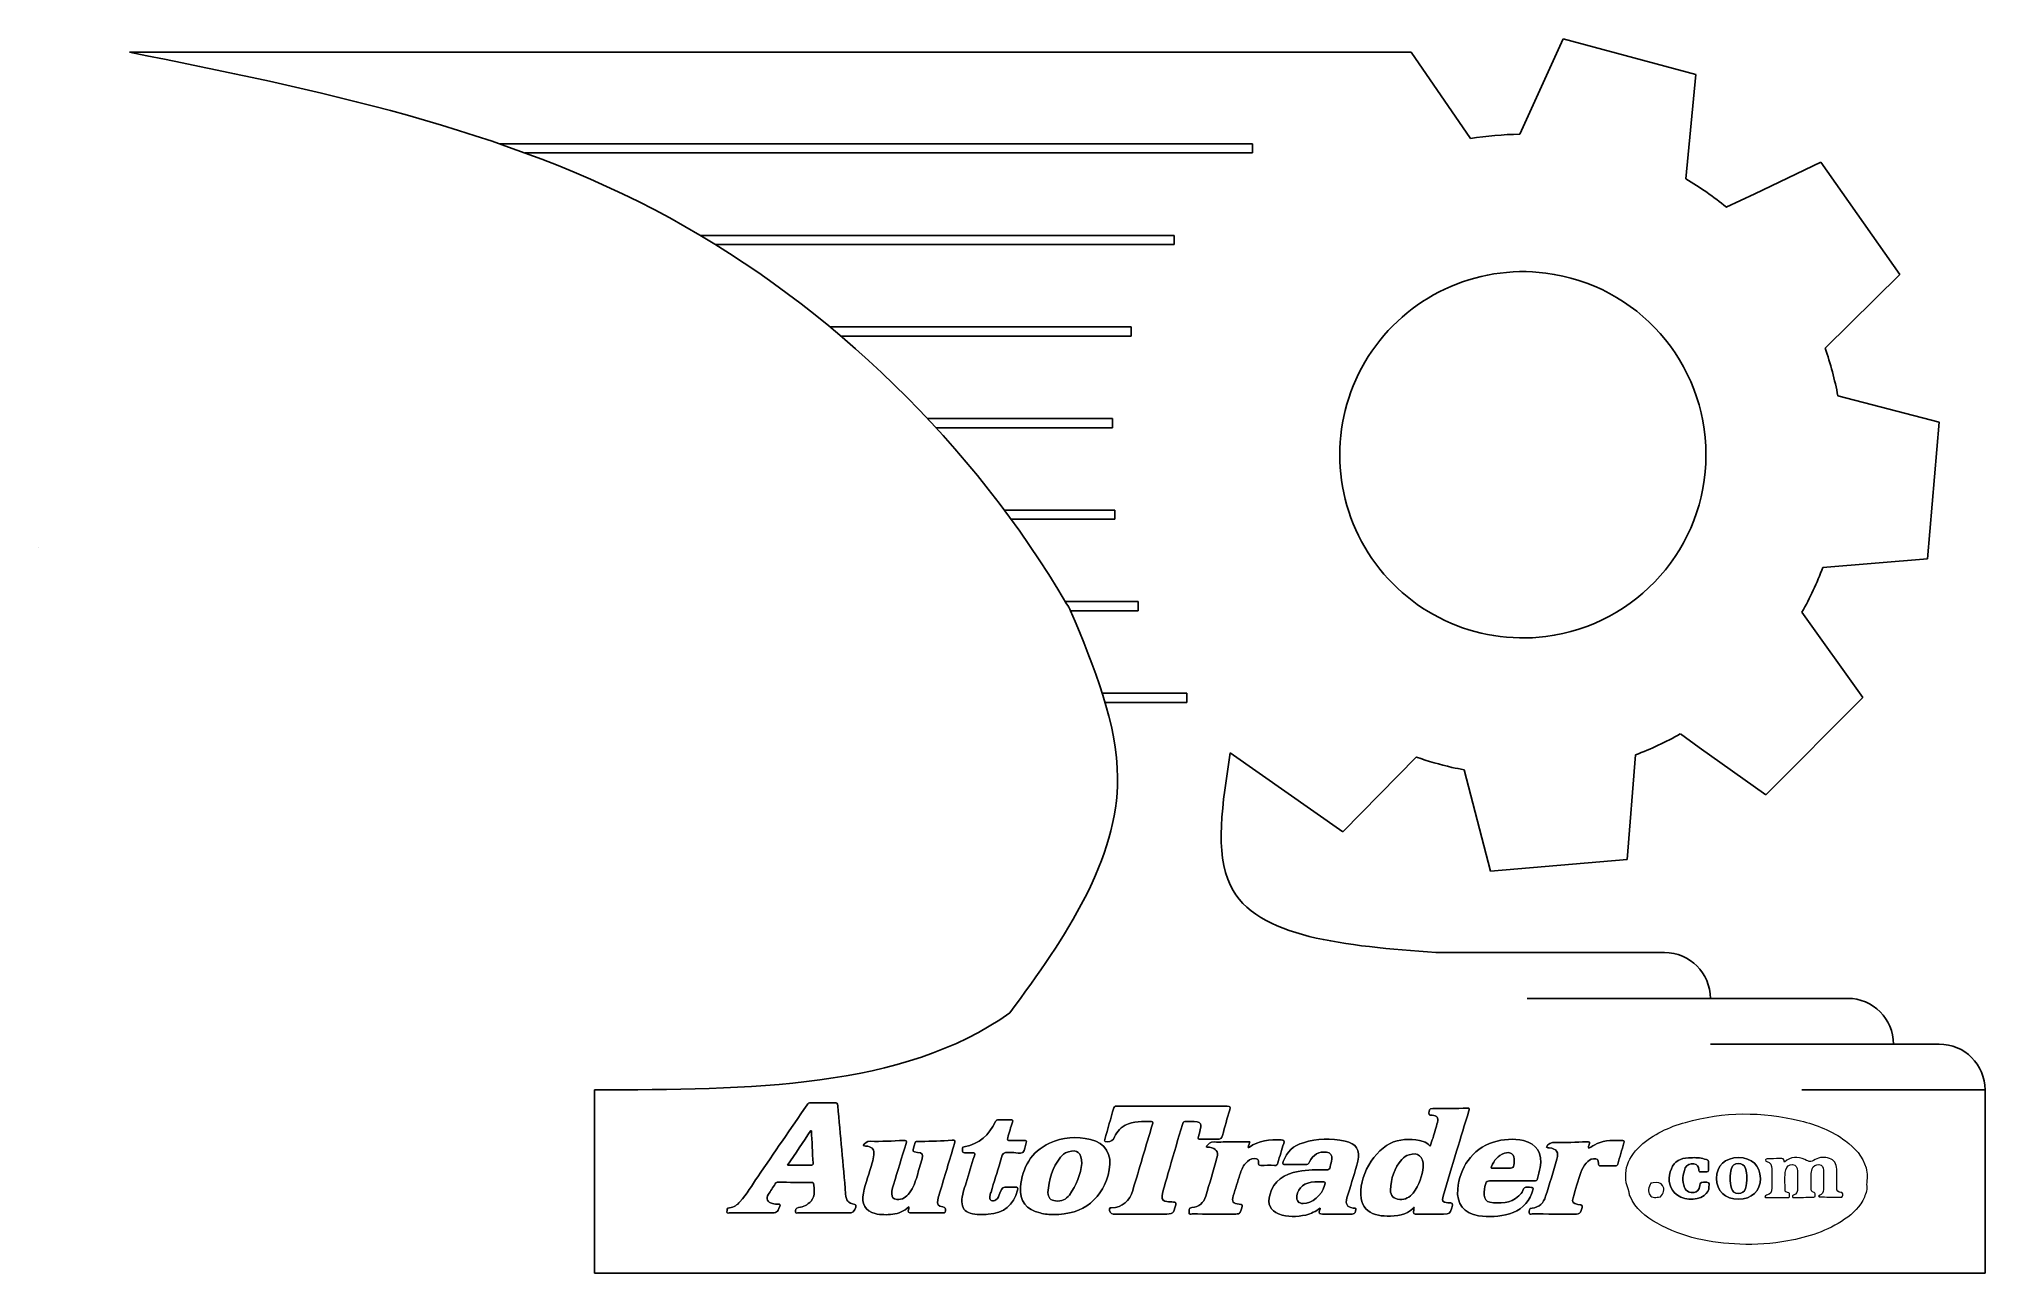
# Model space of a CAD drawing. Header units: inches. Extents: x -4 to 6.6, y 0 to 6.7.
import ezdxf

# ---------------------------------------------------------------- set-up
doc = ezdxf.new("R2010")
doc.units = ezdxf.units.IN
doc.header["$MEASUREMENT"] = 0
for name, color, linetype in [('Etching', 4, 'Continuous'), ('Layer 1', 7, 'Continuous'), ('Metal Shape', 5, 'Continuous'), ('Reference Lines', 7, 'Continuous')]:
    doc.layers.add(name, color=color, linetype=linetype)

msp = doc.modelspace()

# ---------------------------------------------------------------- linework, layer by layer
at = {"layer": 'Etching'}
for p, q in [((2.595, 6.166), (-1.519, 6.166)), ((2.595, 6.166), (2.595, 6.116)), ((2.595, 6.116), (-1.379, 6.116)), ((2.166, 5.666), (-0.422, 5.666)), ((2.166, 5.616), (2.166, 5.666)), ((2.166, 5.616), (-0.339, 5.616)), ((1.932, 5.166), (0.286, 5.166)), ((1.932, 5.116), (0.346, 5.116)), ((1.932, 5.116), (1.932, 5.166)), ((1.83, 4.666), (0.818, 4.666)), ((1.83, 4.616), (0.865, 4.616)), ((1.83, 4.616), (1.83, 4.666)), ((1.842, 4.166), (1.238, 4.166)), ((1.842, 4.116), (1.842, 4.166)), ((1.842, 4.116), (1.275, 4.116)), ((1.969, 3.666), (1.572, 3.666)), ((1.969, 3.616), (1.601, 3.616)), ((1.969, 3.616), (1.969, 3.666)), ((2.236, 3.166), (1.773, 3.166)), ((2.236, 3.116), (1.789, 3.116)), ((2.236, 3.116), (2.236, 3.166)), ((5.095, 1.5), (4.095, 1.5)), ((6.095, 1.25), (5.095, 1.25)), ((6.595, 1), (5.595, 1))]:
    msp.add_line(p, q, dxfattribs=at)
at = {"layer": 'Layer 1', "lineweight": 0}
for points, knots in [([(0.256, 0.329), (0.305, 0.329), (0.354, 0.328), (0.403, 0.329), (0.414, 0.329), (0.434, 0.362), (0.428, 0.371), (0.427, 0.373), (0.424, 0.374), (0.422, 0.374), (0.383, 0.385), (0.376, 0.393), (0.372, 0.432), (0.358, 0.593), (0.343, 0.754), (0.329, 0.914), (0.328, 0.927), (0.324, 0.93), (0.312, 0.93), (0.269, 0.929), (0.225, 0.929), (0.182, 0.93), (0.171, 0.93), (0.166, 0.926), (0.161, 0.918), (0.071, 0.787), (-0.018, 0.657), (-0.108, 0.526), (-0.14, 0.48), (-0.167, 0.431), (-0.205, 0.389), (-0.22, 0.372), (-0.238, 0.359), (-0.262, 0.357), (-0.277, 0.356), (-0.276, 0.343), (-0.276, 0.334), (-0.276, 0.324), (-0.266, 0.329), (-0.26, 0.329), (-0.187, 0.328), (-0.114, 0.329), (-0.041, 0.329), (-0.002, 0.329), (-0.002, 0.329), (0.012, 0.365), (0.016, 0.374), (0.014, 0.376), (0.005, 0.376), (-0.006, 0.375), (-0.017, 0.377), (-0.028, 0.38), (-0.057, 0.387), (-0.065, 0.405), (-0.05, 0.43), (-0.038, 0.449), (-0.025, 0.468), (-0.012, 0.488), (-0.009, 0.494), (-0.004, 0.496), (0.003, 0.496), (0.064, 0.495), (0.125, 0.495), (0.186, 0.495), (0.19, 0.495), (0.196, 0.497), (0.197, 0.491), (0.2, 0.457), (0.209, 0.423), (0.183, 0.393), (0.164, 0.372), (0.142, 0.36), (0.115, 0.358), (0.099, 0.356), (0.099, 0.343), (0.098, 0.335), (0.097, 0.323), (0.109, 0.329), (0.115, 0.329), (0.162, 0.328), (0.209, 0.329), (0.256, 0.329), (0.256, 0.329), (0.256, 0.329), (0.256, 0.329)], [0, 0, 0, 0, 1, 1, 1, 2, 2, 2, 3, 3, 3, 4, 4, 4, 5, 5, 5, 6, 6, 6, 7, 7, 7, 8, 8, 8, 9, 9, 9, 10, 10, 10, 11, 11, 11, 12, 12, 12, 13, 13, 13, 14, 14, 14, 15, 15, 15, 16, 16, 16, 17, 17, 17, 18, 18, 18, 19, 19, 19, 20, 20, 20, 21, 21, 21, 22, 22, 22, 23, 23, 23, 24, 24, 24, 25, 25, 25, 26, 26, 26, 27, 27, 27, 28, 28, 28, 28]), ([(0.256, 0.329), (0.209, 0.329), (0.162, 0.328), (0.115, 0.329), (0.109, 0.329), (0.097, 0.323), (0.098, 0.335), (0.099, 0.343), (0.099, 0.356), (0.115, 0.358), (0.142, 0.36), (0.164, 0.372), (0.183, 0.393), (0.209, 0.423), (0.2, 0.457), (0.197, 0.491), (0.196, 0.497), (0.19, 0.495), (0.186, 0.495), (0.125, 0.495), (0.064, 0.495), (0.003, 0.496), (-0.004, 0.496), (-0.009, 0.494), (-0.012, 0.488), (-0.025, 0.468), (-0.038, 0.449), (-0.05, 0.43), (-0.065, 0.405), (-0.057, 0.387), (-0.028, 0.38), (-0.017, 0.377), (-0.006, 0.375), (0.005, 0.376), (0.014, 0.376), (0.016, 0.374), (0.012, 0.365), (-0.002, 0.329), (-0.002, 0.329), (-0.041, 0.329), (-0.114, 0.329), (-0.187, 0.328), (-0.26, 0.329), (-0.266, 0.329), (-0.276, 0.324), (-0.276, 0.334), (-0.276, 0.343), (-0.277, 0.356), (-0.262, 0.357), (-0.238, 0.359), (-0.22, 0.372), (-0.205, 0.389), (-0.167, 0.431), (-0.14, 0.48), (-0.108, 0.526), (-0.018, 0.657), (0.071, 0.787), (0.161, 0.918), (0.166, 0.926), (0.171, 0.93), (0.182, 0.93), (0.225, 0.929), (0.269, 0.929), (0.312, 0.93), (0.324, 0.93), (0.328, 0.927), (0.329, 0.914), (0.343, 0.754), (0.358, 0.593), (0.372, 0.432), (0.376, 0.393), (0.383, 0.385), (0.422, 0.374), (0.424, 0.374), (0.427, 0.373), (0.428, 0.371), (0.434, 0.362), (0.414, 0.329), (0.403, 0.329), (0.354, 0.328), (0.305, 0.329), (0.256, 0.329), (0.256, 0.329), (0.256, 0.329), (0.256, 0.329)], [0, 0, 0, 0, 1, 1, 1, 2, 2, 2, 3, 3, 3, 4, 4, 4, 5, 5, 5, 6, 6, 6, 7, 7, 7, 8, 8, 8, 9, 9, 9, 10, 10, 10, 11, 11, 11, 12, 12, 12, 13, 13, 13, 14, 14, 14, 15, 15, 15, 16, 16, 16, 17, 17, 17, 18, 18, 18, 19, 19, 19, 20, 20, 20, 21, 21, 21, 22, 22, 22, 23, 23, 23, 24, 24, 24, 25, 25, 25, 26, 26, 26, 27, 27, 27, 28, 28, 28, 28]), ([(1.99, 0.322), (2.029, 0.322), (2.069, 0.322), (2.109, 0.322), (2.162, 0.322), (2.162, 0.323), (2.175, 0.373), (2.178, 0.386), (2.174, 0.388), (2.163, 0.388), (2.15, 0.388), (2.138, 0.389), (2.126, 0.39), (2.109, 0.393), (2.099, 0.401), (2.101, 0.419), (2.102, 0.427), (2.102, 0.434), (2.104, 0.441), (2.116, 0.486), (2.129, 0.53), (2.142, 0.574), (2.165, 0.654), (2.188, 0.733), (2.212, 0.812), (2.213, 0.819), (2.214, 0.828), (2.225, 0.828), (2.247, 0.827), (2.27, 0.83), (2.292, 0.825), (2.308, 0.822), (2.316, 0.813), (2.312, 0.796), (2.308, 0.779), (2.304, 0.762), (2.299, 0.746), (2.295, 0.734), (2.297, 0.731), (2.31, 0.731), (2.34, 0.732), (2.371, 0.732), (2.401, 0.731), (2.419, 0.73), (2.426, 0.735), (2.431, 0.752), (2.443, 0.799), (2.456, 0.846), (2.47, 0.892), (2.474, 0.907), (2.473, 0.911), (2.456, 0.911), (2.342, 0.91), (2.228, 0.911), (2.114, 0.911), (2.028, 0.911), (1.942, 0.911), (1.856, 0.911), (1.849, 0.911), (1.84, 0.914), (1.836, 0.902), (1.82, 0.845), (1.804, 0.787), (1.788, 0.73), (1.787, 0.726), (1.784, 0.722), (1.79, 0.718), (1.802, 0.712), (1.828, 0.72), (1.835, 0.732), (1.849, 0.763), (1.867, 0.79), (1.899, 0.807), (1.945, 0.831), (1.993, 0.828), (2.042, 0.827), (2.054, 0.827), (2.05, 0.819), (2.048, 0.813), (2.012, 0.692), (1.976, 0.572), (1.94, 0.451), (1.923, 0.394), (1.886, 0.358), (1.823, 0.356), (1.819, 0.356), (1.815, 0.357), (1.813, 0.351), (1.809, 0.338), (1.82, 0.323), (1.834, 0.322), (1.886, 0.322), (1.938, 0.322), (1.99, 0.322), (1.99, 0.322), (1.99, 0.322), (1.99, 0.322)], [0, 0, 0, 0, 1, 1, 1, 2, 2, 2, 3, 3, 3, 4, 4, 4, 5, 5, 5, 6, 6, 6, 7, 7, 7, 8, 8, 8, 9, 9, 9, 10, 10, 10, 11, 11, 11, 12, 12, 12, 13, 13, 13, 14, 14, 14, 15, 15, 15, 16, 16, 16, 17, 17, 17, 18, 18, 18, 19, 19, 19, 20, 20, 20, 21, 21, 21, 22, 22, 22, 23, 23, 23, 24, 24, 24, 25, 25, 25, 26, 26, 26, 27, 27, 27, 28, 28, 28, 29, 29, 29, 30, 30, 30, 31, 31, 31, 32, 32, 32, 32]), ([(1.99, 0.322), (1.938, 0.322), (1.886, 0.322), (1.834, 0.322), (1.82, 0.323), (1.809, 0.338), (1.813, 0.351), (1.815, 0.357), (1.819, 0.356), (1.823, 0.356), (1.886, 0.358), (1.923, 0.394), (1.94, 0.451), (1.976, 0.572), (2.012, 0.692), (2.048, 0.813), (2.05, 0.819), (2.054, 0.827), (2.042, 0.827), (1.993, 0.828), (1.945, 0.831), (1.899, 0.807), (1.867, 0.79), (1.849, 0.763), (1.835, 0.732), (1.828, 0.72), (1.802, 0.712), (1.79, 0.718), (1.784, 0.722), (1.787, 0.726), (1.788, 0.73), (1.804, 0.787), (1.82, 0.845), (1.836, 0.902), (1.84, 0.914), (1.849, 0.911), (1.856, 0.911), (1.942, 0.911), (2.028, 0.911), (2.114, 0.911), (2.228, 0.911), (2.342, 0.91), (2.456, 0.911), (2.473, 0.911), (2.474, 0.907), (2.47, 0.892), (2.456, 0.846), (2.443, 0.799), (2.431, 0.752), (2.426, 0.735), (2.419, 0.73), (2.401, 0.731), (2.371, 0.732), (2.34, 0.732), (2.31, 0.731), (2.297, 0.731), (2.295, 0.734), (2.299, 0.746), (2.304, 0.762), (2.308, 0.779), (2.312, 0.796), (2.316, 0.813), (2.308, 0.822), (2.292, 0.825), (2.27, 0.83), (2.247, 0.827), (2.225, 0.828), (2.214, 0.828), (2.213, 0.819), (2.212, 0.812), (2.188, 0.733), (2.165, 0.654), (2.142, 0.574), (2.129, 0.53), (2.116, 0.486), (2.104, 0.441), (2.102, 0.434), (2.102, 0.427), (2.101, 0.419), (2.099, 0.401), (2.109, 0.393), (2.126, 0.39), (2.138, 0.389), (2.15, 0.388), (2.163, 0.388), (2.174, 0.388), (2.178, 0.386), (2.175, 0.373), (2.162, 0.323), (2.162, 0.322), (2.109, 0.322), (2.069, 0.322), (2.029, 0.322), (1.99, 0.322), (1.99, 0.322), (1.99, 0.322), (1.99, 0.322)], [0, 0, 0, 0, 1, 1, 1, 2, 2, 2, 3, 3, 3, 4, 4, 4, 5, 5, 5, 6, 6, 6, 7, 7, 7, 8, 8, 8, 9, 9, 9, 10, 10, 10, 11, 11, 11, 12, 12, 12, 13, 13, 13, 14, 14, 14, 15, 15, 15, 16, 16, 16, 17, 17, 17, 18, 18, 18, 19, 19, 19, 20, 20, 20, 21, 21, 21, 22, 22, 22, 23, 23, 23, 24, 24, 24, 25, 25, 25, 26, 26, 26, 27, 27, 27, 28, 28, 28, 29, 29, 29, 30, 30, 30, 31, 31, 31, 32, 32, 32, 32]), ([(3.473, 0.355), (3.474, 0.354), (3.475, 0.353), (3.476, 0.352), (3.476, 0.35), (3.476, 0.347), (3.476, 0.345), (3.472, 0.322), (3.472, 0.322), (3.495, 0.322), (3.543, 0.322), (3.59, 0.322), (3.638, 0.322), (3.672, 0.322), (3.672, 0.322), (3.682, 0.356), (3.69, 0.383), (3.69, 0.383), (3.661, 0.384), (3.631, 0.386), (3.626, 0.391), (3.635, 0.42), (3.659, 0.502), (3.684, 0.584), (3.709, 0.666), (3.731, 0.74), (3.754, 0.813), (3.776, 0.886), (3.778, 0.894), (3.783, 0.902), (3.768, 0.901), (3.705, 0.897), (3.642, 0.898), (3.579, 0.899), (3.557, 0.9), (3.56, 0.885), (3.558, 0.874), (3.555, 0.858), (3.569, 0.864), (3.575, 0.863), (3.603, 0.859), (3.611, 0.85), (3.604, 0.823), (3.597, 0.795), (3.588, 0.767), (3.58, 0.739), (3.575, 0.724), (3.57, 0.709), (3.565, 0.692), (3.553, 0.706), (3.541, 0.716), (3.527, 0.719), (3.472, 0.733), (3.418, 0.735), (3.365, 0.716), (3.258, 0.676), (3.169, 0.52), (3.188, 0.407), (3.196, 0.361), (3.222, 0.333), (3.266, 0.319), (3.287, 0.313), (3.308, 0.312), (3.329, 0.311), (3.382, 0.311), (3.433, 0.313), (3.473, 0.355), (3.473, 0.355), (3.473, 0.355), (3.473, 0.355)], [0, 0, 0, 0, 1, 1, 1, 2, 2, 2, 3, 3, 3, 4, 4, 4, 5, 5, 5, 6, 6, 6, 7, 7, 7, 8, 8, 8, 9, 9, 9, 10, 10, 10, 11, 11, 11, 12, 12, 12, 13, 13, 13, 14, 14, 14, 15, 15, 15, 16, 16, 16, 17, 17, 17, 18, 18, 18, 19, 19, 19, 20, 20, 20, 21, 21, 21, 22, 22, 22, 23, 23, 23, 23]), ([(3.473, 0.355), (3.433, 0.313), (3.382, 0.311), (3.329, 0.311), (3.308, 0.312), (3.287, 0.313), (3.266, 0.319), (3.222, 0.333), (3.196, 0.361), (3.188, 0.407), (3.169, 0.52), (3.258, 0.676), (3.365, 0.716), (3.418, 0.735), (3.472, 0.733), (3.527, 0.719), (3.541, 0.716), (3.553, 0.706), (3.565, 0.692), (3.57, 0.709), (3.575, 0.724), (3.58, 0.739), (3.588, 0.767), (3.597, 0.795), (3.604, 0.823), (3.611, 0.85), (3.603, 0.859), (3.575, 0.863), (3.569, 0.864), (3.555, 0.858), (3.558, 0.874), (3.56, 0.885), (3.557, 0.9), (3.579, 0.899), (3.642, 0.898), (3.705, 0.897), (3.768, 0.901), (3.783, 0.902), (3.778, 0.894), (3.776, 0.886), (3.754, 0.813), (3.731, 0.74), (3.709, 0.666), (3.684, 0.584), (3.659, 0.502), (3.635, 0.42), (3.626, 0.391), (3.631, 0.386), (3.661, 0.384), (3.69, 0.383), (3.69, 0.383), (3.682, 0.356), (3.672, 0.322), (3.672, 0.322), (3.638, 0.322), (3.59, 0.322), (3.543, 0.322), (3.495, 0.322), (3.472, 0.322), (3.472, 0.322), (3.476, 0.345), (3.476, 0.347), (3.476, 0.35), (3.476, 0.352), (3.478, 0.354), (3.479, 0.357), (3.477, 0.358), (3.474, 0.36), (3.474, 0.356), (3.473, 0.355), (3.473, 0.355), (3.473, 0.355), (3.473, 0.355)], [0, 0, 0, 0, 1, 1, 1, 2, 2, 2, 3, 3, 3, 4, 4, 4, 5, 5, 5, 6, 6, 6, 7, 7, 7, 8, 8, 8, 9, 9, 9, 10, 10, 10, 11, 11, 11, 12, 12, 12, 13, 13, 13, 14, 14, 14, 15, 15, 15, 16, 16, 16, 17, 17, 17, 18, 18, 18, 19, 19, 19, 20, 20, 20, 21, 21, 21, 22, 22, 22, 23, 23, 23, 24, 24, 24, 24]), ([(5.947, 0.483), (5.953, 0.514), (5.953, 0.544), (5.945, 0.574), (5.927, 0.638), (5.885, 0.684), (5.833, 0.722), (5.759, 0.776), (5.675, 0.81), (5.587, 0.831), (5.377, 0.883), (5.168, 0.882), (4.959, 0.823), (4.869, 0.798), (4.784, 0.759), (4.713, 0.695), (4.633, 0.621), (4.612, 0.535), (4.652, 0.442), (4.651, 0.434), (4.653, 0.428), (4.656, 0.42), (4.686, 0.352), (4.741, 0.307), (4.804, 0.272), (4.943, 0.192), (5.097, 0.165), (5.256, 0.157), (5.344, 0.153), (5.431, 0.16), (5.518, 0.176), (5.629, 0.196), (5.735, 0.229), (5.828, 0.294), (5.874, 0.325), (5.914, 0.363), (5.936, 0.415), (5.945, 0.437), (5.955, 0.459), (5.947, 0.483), (5.947, 0.483), (5.947, 0.483), (5.947, 0.483)], [0, 0, 0, 0, 1, 1, 1, 2, 2, 2, 3, 3, 3, 4, 4, 4, 5, 5, 5, 6, 6, 6, 7, 7, 7, 8, 8, 8, 9, 9, 9, 10, 10, 10, 11, 11, 11, 12, 12, 12, 13, 13, 13, 14, 14, 14, 14]), ([(0.185, 0.777), (0.184, 0.777), (0.183, 0.778), (0.181, 0.778), (0.14, 0.716), (0.098, 0.654), (0.055, 0.589), (0.1, 0.589), (0.141, 0.589), (0.182, 0.589), (0.191, 0.589), (0.195, 0.591), (0.194, 0.6), (0.191, 0.659), (0.188, 0.718), (0.185, 0.777), (0.185, 0.777), (0.185, 0.777), (0.185, 0.777)], [0, 0, 0, 0, 1, 1, 1, 2, 2, 2, 3, 3, 3, 4, 4, 4, 5, 5, 5, 6, 6, 6, 6]), ([(0.185, 0.777), (0.188, 0.718), (0.191, 0.659), (0.194, 0.6), (0.195, 0.591), (0.191, 0.589), (0.182, 0.589), (0.141, 0.589), (0.1, 0.589), (0.055, 0.589), (0.098, 0.654), (0.14, 0.716), (0.181, 0.778), (0.183, 0.778), (0.184, 0.777), (0.185, 0.777), (0.185, 0.777), (0.185, 0.777), (0.185, 0.777)], [0, 0, 0, 0, 1, 1, 1, 2, 2, 2, 3, 3, 3, 4, 4, 4, 5, 5, 5, 6, 6, 6, 6]), ([(1.29, 0.658), (1.304, 0.658), (1.326, 0.651), (1.339, 0.659), (1.353, 0.668), (1.352, 0.693), (1.358, 0.711), (1.358, 0.711), (1.358, 0.712), (1.358, 0.712), (1.363, 0.722), (1.358, 0.724), (1.349, 0.724), (1.322, 0.723), (1.296, 0.724), (1.269, 0.723), (1.257, 0.723), (1.254, 0.726), (1.257, 0.738), (1.266, 0.767), (1.274, 0.796), (1.283, 0.824), (1.287, 0.835), (1.283, 0.837), (1.273, 0.837), (1.251, 0.837), (1.228, 0.837), (1.206, 0.837), (1.198, 0.837), (1.194, 0.834), (1.191, 0.827), (1.154, 0.755), (1.103, 0.703), (1.02, 0.69), (1.006, 0.688), (1.012, 0.677), (1.011, 0.669), (1.01, 0.662), (1.013, 0.656), (1.022, 0.657), (1.036, 0.657), (1.05, 0.656), (1.064, 0.657), (1.077, 0.658), (1.079, 0.653), (1.075, 0.641), (1.06, 0.591), (1.045, 0.542), (1.03, 0.492), (1.02, 0.458), (1.006, 0.425), (1.007, 0.389), (1.007, 0.356), (1.022, 0.337), (1.053, 0.327), (1.085, 0.317), (1.119, 0.318), (1.151, 0.321), (1.237, 0.327), (1.289, 0.371), (1.31, 0.452), (1.314, 0.465), (1.312, 0.47), (1.297, 0.469), (1.285, 0.468), (1.274, 0.469), (1.262, 0.469), (1.227, 0.469), (1.227, 0.469), (1.215, 0.437), (1.21, 0.423), (1.205, 0.409), (1.193, 0.4), (1.185, 0.394), (1.176, 0.392), (1.167, 0.397), (1.158, 0.402), (1.159, 0.411), (1.16, 0.419), (1.161, 0.427), (1.163, 0.435), (1.166, 0.442), (1.182, 0.497), (1.199, 0.551), (1.216, 0.605), (1.221, 0.621), (1.222, 0.643), (1.234, 0.653), (1.246, 0.664), (1.268, 0.655), (1.29, 0.658), (1.29, 0.658), (1.29, 0.658), (1.29, 0.658)], [0, 0, 0, 0, 1, 1, 1, 2, 2, 2, 3, 3, 3, 4, 4, 4, 5, 5, 5, 6, 6, 6, 7, 7, 7, 8, 8, 8, 9, 9, 9, 10, 10, 10, 11, 11, 11, 12, 12, 12, 13, 13, 13, 14, 14, 14, 15, 15, 15, 16, 16, 16, 17, 17, 17, 18, 18, 18, 19, 19, 19, 20, 20, 20, 21, 21, 21, 22, 22, 22, 23, 23, 23, 24, 24, 24, 25, 25, 25, 26, 26, 26, 27, 27, 27, 28, 28, 28, 29, 29, 29, 30, 30, 30, 31, 31, 31, 31]), ([(1.29, 0.658), (1.268, 0.655), (1.246, 0.664), (1.234, 0.653), (1.222, 0.643), (1.221, 0.621), (1.216, 0.605), (1.199, 0.551), (1.182, 0.497), (1.166, 0.442), (1.163, 0.435), (1.161, 0.427), (1.16, 0.419), (1.159, 0.411), (1.158, 0.402), (1.167, 0.397), (1.176, 0.392), (1.185, 0.394), (1.193, 0.4), (1.205, 0.409), (1.21, 0.423), (1.215, 0.437), (1.227, 0.469), (1.227, 0.469), (1.262, 0.469), (1.274, 0.469), (1.285, 0.468), (1.297, 0.469), (1.312, 0.47), (1.314, 0.465), (1.31, 0.452), (1.289, 0.371), (1.237, 0.327), (1.151, 0.321), (1.119, 0.318), (1.085, 0.317), (1.053, 0.327), (1.022, 0.337), (1.007, 0.356), (1.007, 0.389), (1.006, 0.425), (1.02, 0.458), (1.03, 0.492), (1.045, 0.542), (1.06, 0.591), (1.075, 0.641), (1.079, 0.653), (1.077, 0.658), (1.064, 0.657), (1.05, 0.656), (1.036, 0.657), (1.022, 0.657), (1.013, 0.656), (1.01, 0.662), (1.011, 0.669), (1.012, 0.677), (1.006, 0.688), (1.02, 0.69), (1.103, 0.703), (1.154, 0.755), (1.191, 0.827), (1.194, 0.834), (1.198, 0.837), (1.206, 0.837), (1.228, 0.837), (1.251, 0.837), (1.273, 0.837), (1.283, 0.837), (1.287, 0.835), (1.283, 0.824), (1.274, 0.796), (1.266, 0.767), (1.257, 0.738), (1.254, 0.726), (1.257, 0.723), (1.269, 0.723), (1.296, 0.724), (1.322, 0.723), (1.349, 0.724), (1.358, 0.724), (1.363, 0.722), (1.358, 0.712), (1.358, 0.712), (1.358, 0.711), (1.358, 0.711), (1.352, 0.693), (1.353, 0.668), (1.339, 0.659), (1.326, 0.651), (1.304, 0.658), (1.29, 0.658), (1.29, 0.658), (1.29, 0.658), (1.29, 0.658)], [0, 0, 0, 0, 1, 1, 1, 2, 2, 2, 3, 3, 3, 4, 4, 4, 5, 5, 5, 6, 6, 6, 7, 7, 7, 8, 8, 8, 9, 9, 9, 10, 10, 10, 11, 11, 11, 12, 12, 12, 13, 13, 13, 14, 14, 14, 15, 15, 15, 16, 16, 16, 17, 17, 17, 18, 18, 18, 19, 19, 19, 20, 20, 20, 21, 21, 21, 22, 22, 22, 23, 23, 23, 24, 24, 24, 25, 25, 25, 26, 26, 26, 27, 27, 27, 28, 28, 28, 29, 29, 29, 30, 30, 30, 31, 31, 31, 31]), ([(1.507, 0.319), (1.672, 0.319), (1.781, 0.407), (1.812, 0.563), (1.829, 0.648), (1.791, 0.711), (1.709, 0.73), (1.633, 0.747), (1.558, 0.742), (1.486, 0.709), (1.384, 0.663), (1.338, 0.576), (1.327, 0.469), (1.32, 0.394), (1.36, 0.345), (1.434, 0.328), (1.46, 0.321), (1.486, 0.319), (1.507, 0.319), (1.507, 0.319), (1.507, 0.319), (1.507, 0.319)], [0, 0, 0, 0, 1, 1, 1, 2, 2, 2, 3, 3, 3, 4, 4, 4, 5, 5, 5, 6, 6, 6, 7, 7, 7, 7]), ([(1.507, 0.319), (1.486, 0.319), (1.46, 0.321), (1.434, 0.328), (1.36, 0.345), (1.32, 0.394), (1.327, 0.469), (1.338, 0.576), (1.384, 0.663), (1.486, 0.709), (1.558, 0.742), (1.633, 0.747), (1.709, 0.73), (1.791, 0.711), (1.829, 0.648), (1.812, 0.563), (1.781, 0.407), (1.672, 0.319), (1.507, 0.319), (1.507, 0.319), (1.507, 0.319), (1.507, 0.319)], [0, 0, 0, 0, 1, 1, 1, 2, 2, 2, 3, 3, 3, 4, 4, 4, 5, 5, 5, 6, 6, 6, 7, 7, 7, 7]), ([(0.717, 0.361), (0.717, 0.355), (0.718, 0.353), (0.717, 0.351), (0.709, 0.332), (0.716, 0.328), (0.735, 0.328), (0.79, 0.329), (0.845, 0.329), (0.899, 0.329), (0.908, 0.329), (0.918, 0.326), (0.918, 0.34), (0.918, 0.352), (0.918, 0.359), (0.902, 0.361), (0.878, 0.363), (0.87, 0.376), (0.875, 0.4), (0.878, 0.412), (0.881, 0.424), (0.885, 0.436), (0.912, 0.526), (0.939, 0.617), (0.967, 0.707), (0.972, 0.723), (0.969, 0.726), (0.953, 0.725), (0.897, 0.722), (0.84, 0.719), (0.783, 0.719), (0.745, 0.719), (0.755, 0.722), (0.745, 0.69), (0.736, 0.662), (0.737, 0.662), (0.765, 0.659), (0.791, 0.657), (0.797, 0.649), (0.79, 0.624), (0.781, 0.592), (0.771, 0.561), (0.762, 0.529), (0.752, 0.497), (0.742, 0.465), (0.721, 0.438), (0.703, 0.415), (0.682, 0.399), (0.651, 0.402), (0.632, 0.404), (0.624, 0.413), (0.624, 0.432), (0.624, 0.45), (0.628, 0.466), (0.633, 0.482), (0.656, 0.557), (0.679, 0.632), (0.702, 0.707), (0.708, 0.723), (0.703, 0.725), (0.688, 0.724), (0.628, 0.722), (0.567, 0.717), (0.507, 0.72), (0.487, 0.721), (0.478, 0.71), (0.468, 0.696), (0.477, 0.694), (0.485, 0.693), (0.493, 0.692), (0.521, 0.686), (0.529, 0.674), (0.526, 0.646), (0.525, 0.631), (0.521, 0.617), (0.517, 0.602), (0.501, 0.547), (0.481, 0.493), (0.469, 0.437), (0.456, 0.379), (0.48, 0.338), (0.533, 0.325), (0.565, 0.317), (0.597, 0.318), (0.629, 0.321), (0.662, 0.325), (0.69, 0.339), (0.717, 0.361), (0.717, 0.361), (0.717, 0.361), (0.717, 0.361)], [0, 0, 0, 0, 1, 1, 1, 2, 2, 2, 3, 3, 3, 4, 4, 4, 5, 5, 5, 6, 6, 6, 7, 7, 7, 8, 8, 8, 9, 9, 9, 10, 10, 10, 11, 11, 11, 12, 12, 12, 13, 13, 13, 14, 14, 14, 15, 15, 15, 16, 16, 16, 17, 17, 17, 18, 18, 18, 19, 19, 19, 20, 20, 20, 21, 21, 21, 22, 22, 22, 23, 23, 23, 24, 24, 24, 25, 25, 25, 26, 26, 26, 27, 27, 27, 28, 28, 28, 29, 29, 29, 30, 30, 30, 30]), ([(0.717, 0.361), (0.69, 0.339), (0.662, 0.325), (0.629, 0.321), (0.597, 0.318), (0.565, 0.317), (0.533, 0.325), (0.48, 0.338), (0.456, 0.379), (0.469, 0.437), (0.481, 0.493), (0.501, 0.547), (0.517, 0.602), (0.521, 0.617), (0.525, 0.631), (0.526, 0.646), (0.529, 0.674), (0.521, 0.686), (0.493, 0.692), (0.485, 0.693), (0.477, 0.694), (0.468, 0.696), (0.478, 0.71), (0.487, 0.721), (0.507, 0.72), (0.567, 0.717), (0.628, 0.722), (0.688, 0.724), (0.703, 0.725), (0.708, 0.723), (0.702, 0.707), (0.679, 0.632), (0.656, 0.557), (0.633, 0.482), (0.628, 0.466), (0.624, 0.45), (0.624, 0.432), (0.624, 0.413), (0.632, 0.404), (0.651, 0.402), (0.682, 0.399), (0.703, 0.415), (0.721, 0.438), (0.742, 0.465), (0.752, 0.497), (0.762, 0.529), (0.771, 0.561), (0.781, 0.592), (0.79, 0.624), (0.797, 0.649), (0.791, 0.657), (0.765, 0.659), (0.737, 0.662), (0.736, 0.662), (0.745, 0.69), (0.755, 0.722), (0.745, 0.719), (0.783, 0.719), (0.84, 0.719), (0.897, 0.722), (0.953, 0.725), (0.969, 0.726), (0.972, 0.723), (0.967, 0.707), (0.939, 0.617), (0.912, 0.526), (0.885, 0.436), (0.881, 0.424), (0.878, 0.412), (0.875, 0.4), (0.87, 0.376), (0.878, 0.363), (0.902, 0.361), (0.918, 0.359), (0.918, 0.352), (0.918, 0.34), (0.918, 0.326), (0.908, 0.329), (0.899, 0.329), (0.845, 0.329), (0.79, 0.329), (0.735, 0.328), (0.716, 0.328), (0.709, 0.332), (0.717, 0.351), (0.718, 0.353), (0.717, 0.355), (0.717, 0.361), (0.717, 0.361), (0.717, 0.361), (0.717, 0.361)], [0, 0, 0, 0, 1, 1, 1, 2, 2, 2, 3, 3, 3, 4, 4, 4, 5, 5, 5, 6, 6, 6, 7, 7, 7, 8, 8, 8, 9, 9, 9, 10, 10, 10, 11, 11, 11, 12, 12, 12, 13, 13, 13, 14, 14, 14, 15, 15, 15, 16, 16, 16, 17, 17, 17, 18, 18, 18, 19, 19, 19, 20, 20, 20, 21, 21, 21, 22, 22, 22, 23, 23, 23, 24, 24, 24, 25, 25, 25, 26, 26, 26, 27, 27, 27, 28, 28, 28, 29, 29, 29, 30, 30, 30, 30]), ([(1.662, 0.598), (1.662, 0.658), (1.635, 0.678), (1.589, 0.662), (1.582, 0.66), (1.575, 0.657), (1.568, 0.653), (1.56, 0.647), (1.552, 0.641), (1.546, 0.633), (1.502, 0.576), (1.481, 0.51), (1.477, 0.439), (1.476, 0.412), (1.492, 0.397), (1.519, 0.394), (1.551, 0.39), (1.576, 0.402), (1.594, 0.426), (1.634, 0.48), (1.655, 0.542), (1.662, 0.598), (1.662, 0.598), (1.662, 0.598), (1.662, 0.598)], [0, 0, 0, 0, 1, 1, 1, 2, 2, 2, 3, 3, 3, 4, 4, 4, 5, 5, 5, 6, 6, 6, 7, 7, 7, 8, 8, 8, 8]), ([(1.662, 0.598), (1.655, 0.542), (1.634, 0.48), (1.594, 0.426), (1.576, 0.402), (1.551, 0.39), (1.519, 0.394), (1.492, 0.397), (1.476, 0.412), (1.477, 0.439), (1.481, 0.51), (1.502, 0.576), (1.546, 0.633), (1.552, 0.641), (1.56, 0.647), (1.568, 0.653), (1.575, 0.657), (1.582, 0.66), (1.589, 0.662), (1.635, 0.678), (1.662, 0.658), (1.662, 0.598), (1.662, 0.598), (1.662, 0.598), (1.662, 0.598)], [0, 0, 0, 0, 1, 1, 1, 2, 2, 2, 3, 3, 3, 4, 4, 4, 5, 5, 5, 6, 6, 6, 7, 7, 7, 8, 8, 8, 8]), ([(2.341, 0.691), (2.348, 0.685), (2.354, 0.688), (2.36, 0.687), (2.395, 0.681), (2.409, 0.664), (2.4, 0.629), (2.381, 0.559), (2.36, 0.489), (2.339, 0.42), (2.327, 0.383), (2.302, 0.361), (2.263, 0.358), (2.243, 0.356), (2.249, 0.341), (2.248, 0.331), (2.246, 0.317), (2.259, 0.323), (2.265, 0.323), (2.341, 0.322), (2.416, 0.322), (2.491, 0.322), (2.526, 0.322), (2.525, 0.323), (2.536, 0.356), (2.542, 0.371), (2.538, 0.375), (2.522, 0.376), (2.487, 0.379), (2.48, 0.389), (2.489, 0.422), (2.501, 0.461), (2.513, 0.499), (2.525, 0.538), (2.532, 0.56), (2.541, 0.581), (2.556, 0.599), (2.569, 0.615), (2.584, 0.626), (2.605, 0.626), (2.621, 0.626), (2.629, 0.619), (2.627, 0.602), (2.625, 0.59), (2.629, 0.588), (2.639, 0.588), (2.664, 0.588), (2.689, 0.589), (2.714, 0.588), (2.725, 0.587), (2.73, 0.591), (2.733, 0.602), (2.743, 0.638), (2.753, 0.673), (2.765, 0.708), (2.77, 0.723), (2.765, 0.726), (2.751, 0.727), (2.689, 0.731), (2.629, 0.725), (2.577, 0.687), (2.576, 0.686), (2.573, 0.686), (2.57, 0.686), (2.574, 0.698), (2.577, 0.709), (2.579, 0.717), (2.546, 0.717), (2.514, 0.717), (2.482, 0.717), (2.449, 0.717), (2.417, 0.714), (2.385, 0.716), (2.363, 0.717), (2.352, 0.705), (2.341, 0.691), (2.341, 0.691), (2.341, 0.691), (2.341, 0.691)], [0, 0, 0, 0, 1, 1, 1, 2, 2, 2, 3, 3, 3, 4, 4, 4, 5, 5, 5, 6, 6, 6, 7, 7, 7, 8, 8, 8, 9, 9, 9, 10, 10, 10, 11, 11, 11, 12, 12, 12, 13, 13, 13, 14, 14, 14, 15, 15, 15, 16, 16, 16, 17, 17, 17, 18, 18, 18, 19, 19, 19, 20, 20, 20, 21, 21, 21, 22, 22, 22, 23, 23, 23, 24, 24, 24, 25, 25, 25, 26, 26, 26, 26]), ([(2.341, 0.691), (2.352, 0.705), (2.363, 0.717), (2.385, 0.716), (2.417, 0.714), (2.449, 0.717), (2.482, 0.717), (2.514, 0.717), (2.546, 0.717), (2.579, 0.717), (2.577, 0.709), (2.574, 0.698), (2.57, 0.686), (2.573, 0.686), (2.576, 0.686), (2.577, 0.687), (2.629, 0.725), (2.689, 0.731), (2.751, 0.727), (2.765, 0.726), (2.77, 0.723), (2.765, 0.708), (2.753, 0.673), (2.743, 0.638), (2.733, 0.602), (2.73, 0.591), (2.725, 0.587), (2.714, 0.588), (2.689, 0.589), (2.664, 0.588), (2.639, 0.588), (2.629, 0.588), (2.625, 0.59), (2.627, 0.602), (2.629, 0.619), (2.621, 0.626), (2.605, 0.626), (2.584, 0.626), (2.569, 0.615), (2.556, 0.599), (2.541, 0.581), (2.532, 0.56), (2.525, 0.538), (2.513, 0.499), (2.501, 0.461), (2.489, 0.422), (2.48, 0.389), (2.487, 0.379), (2.522, 0.376), (2.538, 0.375), (2.542, 0.371), (2.536, 0.356), (2.525, 0.323), (2.526, 0.322), (2.491, 0.322), (2.416, 0.322), (2.341, 0.322), (2.265, 0.323), (2.259, 0.323), (2.246, 0.317), (2.248, 0.331), (2.249, 0.341), (2.243, 0.356), (2.263, 0.358), (2.302, 0.361), (2.327, 0.383), (2.339, 0.42), (2.36, 0.489), (2.381, 0.559), (2.4, 0.629), (2.409, 0.664), (2.395, 0.681), (2.36, 0.687), (2.354, 0.688), (2.348, 0.685), (2.341, 0.691), (2.341, 0.691), (2.341, 0.691), (2.341, 0.691)], [0, 0, 0, 0, 1, 1, 1, 2, 2, 2, 3, 3, 3, 4, 4, 4, 5, 5, 5, 6, 6, 6, 7, 7, 7, 8, 8, 8, 9, 9, 9, 10, 10, 10, 11, 11, 11, 12, 12, 12, 13, 13, 13, 14, 14, 14, 15, 15, 15, 16, 16, 16, 17, 17, 17, 18, 18, 18, 19, 19, 19, 20, 20, 20, 21, 21, 21, 22, 22, 22, 23, 23, 23, 24, 24, 24, 25, 25, 25, 26, 26, 26, 26]), ([(2.964, 0.354), (2.963, 0.35), (2.963, 0.346), (2.961, 0.342), (2.954, 0.325), (2.961, 0.322), (2.977, 0.322), (3.007, 0.323), (3.036, 0.322), (3.066, 0.322), (3.091, 0.322), (3.115, 0.323), (3.139, 0.322), (3.157, 0.322), (3.156, 0.337), (3.159, 0.347), (3.162, 0.358), (3.149, 0.353), (3.144, 0.354), (3.109, 0.362), (3.101, 0.375), (3.11, 0.41), (3.112, 0.418), (3.115, 0.425), (3.117, 0.433), (3.135, 0.492), (3.154, 0.551), (3.169, 0.611), (3.184, 0.672), (3.161, 0.707), (3.1, 0.72), (3.023, 0.736), (2.947, 0.734), (2.872, 0.712), (2.818, 0.697), (2.781, 0.662), (2.762, 0.609), (2.757, 0.595), (2.76, 0.592), (2.774, 0.592), (2.81, 0.593), (2.846, 0.593), (2.883, 0.592), (2.895, 0.592), (2.901, 0.595), (2.906, 0.607), (2.924, 0.647), (2.957, 0.665), (2.998, 0.66), (3.02, 0.657), (3.031, 0.644), (3.028, 0.622), (3.026, 0.608), (3.021, 0.594), (3.019, 0.58), (3.016, 0.567), (3.01, 0.563), (2.997, 0.563), (2.946, 0.564), (2.895, 0.565), (2.844, 0.555), (2.769, 0.54), (2.71, 0.505), (2.688, 0.426), (2.675, 0.378), (2.691, 0.341), (2.737, 0.323), (2.786, 0.303), (2.836, 0.308), (2.886, 0.317), (2.915, 0.323), (2.938, 0.338), (2.964, 0.354), (2.964, 0.354), (2.964, 0.354), (2.964, 0.354)], [0, 0, 0, 0, 1, 1, 1, 2, 2, 2, 3, 3, 3, 4, 4, 4, 5, 5, 5, 6, 6, 6, 7, 7, 7, 8, 8, 8, 9, 9, 9, 10, 10, 10, 11, 11, 11, 12, 12, 12, 13, 13, 13, 14, 14, 14, 15, 15, 15, 16, 16, 16, 17, 17, 17, 18, 18, 18, 19, 19, 19, 20, 20, 20, 21, 21, 21, 22, 22, 22, 23, 23, 23, 24, 24, 24, 25, 25, 25, 25]), ([(2.964, 0.354), (2.938, 0.338), (2.915, 0.323), (2.886, 0.317), (2.836, 0.308), (2.786, 0.303), (2.737, 0.323), (2.691, 0.341), (2.675, 0.378), (2.688, 0.426), (2.71, 0.505), (2.769, 0.54), (2.844, 0.555), (2.895, 0.565), (2.946, 0.564), (2.997, 0.563), (3.01, 0.563), (3.016, 0.567), (3.019, 0.58), (3.021, 0.594), (3.026, 0.608), (3.028, 0.622), (3.031, 0.644), (3.02, 0.657), (2.998, 0.66), (2.957, 0.665), (2.924, 0.647), (2.906, 0.607), (2.901, 0.595), (2.895, 0.592), (2.883, 0.592), (2.846, 0.593), (2.81, 0.593), (2.774, 0.592), (2.76, 0.592), (2.757, 0.595), (2.762, 0.609), (2.781, 0.662), (2.818, 0.697), (2.872, 0.712), (2.947, 0.734), (3.023, 0.736), (3.1, 0.72), (3.161, 0.707), (3.184, 0.672), (3.169, 0.611), (3.154, 0.551), (3.135, 0.492), (3.117, 0.433), (3.115, 0.425), (3.112, 0.418), (3.11, 0.41), (3.101, 0.375), (3.109, 0.362), (3.144, 0.354), (3.149, 0.353), (3.162, 0.358), (3.159, 0.347), (3.156, 0.337), (3.157, 0.322), (3.139, 0.322), (3.115, 0.323), (3.091, 0.322), (3.066, 0.322), (3.036, 0.322), (3.007, 0.323), (2.977, 0.322), (2.961, 0.322), (2.954, 0.325), (2.961, 0.342), (2.963, 0.346), (2.963, 0.35), (2.964, 0.354), (2.964, 0.354), (2.964, 0.354), (2.964, 0.354)], [0, 0, 0, 0, 1, 1, 1, 2, 2, 2, 3, 3, 3, 4, 4, 4, 5, 5, 5, 6, 6, 6, 7, 7, 7, 8, 8, 8, 9, 9, 9, 10, 10, 10, 11, 11, 11, 12, 12, 12, 13, 13, 13, 14, 14, 14, 15, 15, 15, 16, 16, 16, 17, 17, 17, 18, 18, 18, 19, 19, 19, 20, 20, 20, 21, 21, 21, 22, 22, 22, 23, 23, 23, 24, 24, 24, 25, 25, 25, 25]), ([(3.527, 0.579), (3.528, 0.639), (3.498, 0.661), (3.449, 0.646), (3.434, 0.641), (3.42, 0.633), (3.41, 0.621), (3.369, 0.573), (3.35, 0.516), (3.348, 0.453), (3.347, 0.422), (3.367, 0.404), (3.398, 0.402), (3.429, 0.4), (3.453, 0.414), (3.471, 0.436), (3.507, 0.481), (3.521, 0.533), (3.527, 0.579), (3.527, 0.579), (3.527, 0.579), (3.527, 0.579)], [0, 0, 0, 0, 1, 1, 1, 2, 2, 2, 3, 3, 3, 4, 4, 4, 5, 5, 5, 6, 6, 6, 7, 7, 7, 7]), ([(3.527, 0.579), (3.521, 0.533), (3.507, 0.481), (3.471, 0.436), (3.453, 0.414), (3.429, 0.4), (3.398, 0.402), (3.367, 0.404), (3.347, 0.422), (3.348, 0.453), (3.35, 0.516), (3.369, 0.573), (3.41, 0.621), (3.42, 0.633), (3.434, 0.641), (3.449, 0.646), (3.498, 0.661), (3.528, 0.639), (3.527, 0.579), (3.527, 0.579), (3.527, 0.579), (3.527, 0.579)], [0, 0, 0, 0, 1, 1, 1, 2, 2, 2, 3, 3, 3, 4, 4, 4, 5, 5, 5, 6, 6, 6, 7, 7, 7, 7]), ([(4.009, 0.503), (4.05, 0.503), (4.092, 0.503), (4.133, 0.503), (4.143, 0.502), (4.149, 0.506), (4.151, 0.516), (4.155, 0.536), (4.161, 0.556), (4.165, 0.576), (4.179, 0.653), (4.147, 0.707), (4.075, 0.723), (4.019, 0.735), (3.964, 0.732), (3.91, 0.715), (3.791, 0.677), (3.725, 0.572), (3.715, 0.459), (3.708, 0.377), (3.75, 0.325), (3.829, 0.313), (3.885, 0.304), (3.942, 0.308), (3.997, 0.324), (4.056, 0.341), (4.097, 0.378), (4.119, 0.436), (4.131, 0.469), (4.131, 0.468), (4.096, 0.469), (4.082, 0.47), (4.074, 0.465), (4.07, 0.451), (4.066, 0.439), (4.058, 0.43), (4.048, 0.421), (4.003, 0.377), (3.947, 0.379), (3.89, 0.387), (3.871, 0.39), (3.862, 0.406), (3.859, 0.425), (3.857, 0.447), (3.862, 0.468), (3.868, 0.489), (3.871, 0.5), (3.877, 0.503), (3.888, 0.503), (3.928, 0.503), (3.969, 0.503), (4.009, 0.503), (4.009, 0.503), (4.009, 0.503), (4.009, 0.503)], [0, 0, 0, 0, 1, 1, 1, 2, 2, 2, 3, 3, 3, 4, 4, 4, 5, 5, 5, 6, 6, 6, 7, 7, 7, 8, 8, 8, 9, 9, 9, 10, 10, 10, 11, 11, 11, 12, 12, 12, 13, 13, 13, 14, 14, 14, 15, 15, 15, 16, 16, 16, 17, 17, 17, 18, 18, 18, 18]), ([(4.009, 0.503), (3.969, 0.503), (3.928, 0.503), (3.888, 0.503), (3.877, 0.503), (3.871, 0.5), (3.868, 0.489), (3.862, 0.468), (3.857, 0.447), (3.859, 0.425), (3.862, 0.406), (3.871, 0.39), (3.89, 0.387), (3.947, 0.379), (4.003, 0.377), (4.048, 0.421), (4.058, 0.43), (4.066, 0.439), (4.07, 0.451), (4.074, 0.465), (4.082, 0.47), (4.096, 0.469), (4.131, 0.468), (4.131, 0.469), (4.119, 0.436), (4.097, 0.378), (4.056, 0.341), (3.997, 0.324), (3.942, 0.308), (3.885, 0.304), (3.829, 0.313), (3.75, 0.325), (3.708, 0.377), (3.715, 0.459), (3.725, 0.572), (3.791, 0.677), (3.91, 0.715), (3.964, 0.732), (4.019, 0.735), (4.075, 0.723), (4.147, 0.707), (4.179, 0.653), (4.165, 0.576), (4.161, 0.556), (4.155, 0.536), (4.151, 0.516), (4.149, 0.506), (4.143, 0.502), (4.133, 0.503), (4.092, 0.503), (4.05, 0.503), (4.009, 0.503), (4.009, 0.503), (4.009, 0.503), (4.009, 0.503)], [0, 0, 0, 0, 1, 1, 1, 2, 2, 2, 3, 3, 3, 4, 4, 4, 5, 5, 5, 6, 6, 6, 7, 7, 7, 8, 8, 8, 9, 9, 9, 10, 10, 10, 11, 11, 11, 12, 12, 12, 13, 13, 13, 14, 14, 14, 15, 15, 15, 16, 16, 16, 17, 17, 17, 18, 18, 18, 18]), ([(3.956, 0.572), (3.964, 0.572), (3.972, 0.572), (3.98, 0.572), (4.02, 0.572), (4.02, 0.572), (4.024, 0.612), (4.027, 0.648), (4.004, 0.666), (3.97, 0.654), (3.934, 0.642), (3.913, 0.615), (3.9, 0.582), (3.896, 0.572), (3.901, 0.573), (3.907, 0.572), (3.923, 0.572), (3.94, 0.572), (3.956, 0.572), (3.956, 0.572), (3.956, 0.572), (3.956, 0.572)], [0, 0, 0, 0, 1, 1, 1, 2, 2, 2, 3, 3, 3, 4, 4, 4, 5, 5, 5, 6, 6, 6, 7, 7, 7, 7]), ([(3.956, 0.572), (3.94, 0.572), (3.923, 0.572), (3.907, 0.572), (3.901, 0.573), (3.896, 0.572), (3.9, 0.582), (3.913, 0.615), (3.934, 0.642), (3.97, 0.654), (4.004, 0.666), (4.027, 0.648), (4.024, 0.612), (4.02, 0.572), (4.02, 0.572), (3.98, 0.572), (3.972, 0.572), (3.964, 0.572), (3.956, 0.572), (3.956, 0.572), (3.956, 0.572), (3.956, 0.572)], [0, 0, 0, 0, 1, 1, 1, 2, 2, 2, 3, 3, 3, 4, 4, 4, 5, 5, 5, 6, 6, 6, 7, 7, 7, 7]), ([(4.199, 0.688), (4.204, 0.684), (4.21, 0.684), (4.215, 0.684), (4.255, 0.678), (4.268, 0.661), (4.257, 0.622), (4.237, 0.554), (4.216, 0.486), (4.195, 0.419), (4.184, 0.382), (4.161, 0.358), (4.121, 0.355), (4.102, 0.354), (4.107, 0.34), (4.105, 0.331), (4.104, 0.318), (4.116, 0.323), (4.121, 0.323), (4.202, 0.322), (4.282, 0.323), (4.363, 0.322), (4.379, 0.322), (4.385, 0.327), (4.389, 0.342), (4.398, 0.371), (4.399, 0.371), (4.371, 0.375), (4.345, 0.379), (4.338, 0.387), (4.345, 0.411), (4.359, 0.458), (4.373, 0.504), (4.388, 0.55), (4.394, 0.569), (4.404, 0.586), (4.417, 0.6), (4.427, 0.612), (4.439, 0.622), (4.456, 0.624), (4.476, 0.626), (4.485, 0.618), (4.484, 0.598), (4.483, 0.589), (4.485, 0.585), (4.495, 0.586), (4.521, 0.586), (4.548, 0.586), (4.575, 0.586), (4.582, 0.586), (4.587, 0.588), (4.589, 0.595), (4.6, 0.634), (4.612, 0.673), (4.623, 0.711), (4.625, 0.716), (4.627, 0.723), (4.617, 0.723), (4.569, 0.725), (4.521, 0.728), (4.476, 0.707), (4.461, 0.699), (4.446, 0.69), (4.431, 0.682), (4.428, 0.689), (4.431, 0.695), (4.433, 0.7), (4.439, 0.715), (4.435, 0.718), (4.419, 0.717), (4.361, 0.714), (4.304, 0.711), (4.247, 0.713), (4.225, 0.714), (4.21, 0.706), (4.199, 0.688), (4.199, 0.688), (4.199, 0.688), (4.199, 0.688)], [0, 0, 0, 0, 1, 1, 1, 2, 2, 2, 3, 3, 3, 4, 4, 4, 5, 5, 5, 6, 6, 6, 7, 7, 7, 8, 8, 8, 9, 9, 9, 10, 10, 10, 11, 11, 11, 12, 12, 12, 13, 13, 13, 14, 14, 14, 15, 15, 15, 16, 16, 16, 17, 17, 17, 18, 18, 18, 19, 19, 19, 20, 20, 20, 21, 21, 21, 22, 22, 22, 23, 23, 23, 24, 24, 24, 25, 25, 25, 26, 26, 26, 26]), ([(4.199, 0.688), (4.21, 0.706), (4.225, 0.714), (4.247, 0.713), (4.304, 0.711), (4.361, 0.714), (4.419, 0.717), (4.435, 0.718), (4.439, 0.715), (4.433, 0.7), (4.431, 0.695), (4.428, 0.689), (4.431, 0.682), (4.446, 0.69), (4.461, 0.699), (4.476, 0.707), (4.521, 0.728), (4.569, 0.725), (4.617, 0.723), (4.627, 0.723), (4.625, 0.716), (4.623, 0.711), (4.612, 0.673), (4.6, 0.634), (4.589, 0.595), (4.587, 0.588), (4.582, 0.586), (4.575, 0.586), (4.548, 0.586), (4.521, 0.586), (4.495, 0.586), (4.485, 0.585), (4.483, 0.589), (4.484, 0.598), (4.485, 0.618), (4.476, 0.626), (4.456, 0.624), (4.439, 0.622), (4.427, 0.612), (4.417, 0.6), (4.404, 0.586), (4.394, 0.569), (4.388, 0.55), (4.373, 0.504), (4.359, 0.458), (4.345, 0.411), (4.338, 0.387), (4.345, 0.379), (4.371, 0.375), (4.399, 0.371), (4.398, 0.371), (4.389, 0.342), (4.385, 0.327), (4.379, 0.322), (4.363, 0.322), (4.282, 0.323), (4.202, 0.322), (4.121, 0.323), (4.116, 0.323), (4.104, 0.318), (4.105, 0.331), (4.107, 0.34), (4.102, 0.354), (4.121, 0.355), (4.161, 0.358), (4.184, 0.382), (4.195, 0.419), (4.216, 0.486), (4.237, 0.554), (4.257, 0.622), (4.268, 0.661), (4.255, 0.678), (4.215, 0.684), (4.21, 0.684), (4.204, 0.684), (4.199, 0.688), (4.199, 0.688), (4.199, 0.688), (4.199, 0.688)], [0, 0, 0, 0, 1, 1, 1, 2, 2, 2, 3, 3, 3, 4, 4, 4, 5, 5, 5, 6, 6, 6, 7, 7, 7, 8, 8, 8, 9, 9, 9, 10, 10, 10, 11, 11, 11, 12, 12, 12, 13, 13, 13, 14, 14, 14, 15, 15, 15, 16, 16, 16, 17, 17, 17, 18, 18, 18, 19, 19, 19, 20, 20, 20, 21, 21, 21, 22, 22, 22, 23, 23, 23, 24, 24, 24, 25, 25, 25, 26, 26, 26, 26]), ([(4.997, 0.63), (4.99, 0.63), (4.982, 0.63), (4.975, 0.63), (4.933, 0.626), (4.897, 0.612), (4.882, 0.57), (4.864, 0.523), (4.864, 0.478), (4.899, 0.438), (4.935, 0.398), (5.018, 0.391), (5.061, 0.424), (5.077, 0.436), (5.088, 0.452), (5.087, 0.473), (5.087, 0.481), (5.094, 0.494), (5.076, 0.496), (5.044, 0.498), (5.04, 0.497), (5.037, 0.478), (5.034, 0.454), (5.024, 0.442), (5.006, 0.44), (4.983, 0.436), (4.963, 0.446), (4.954, 0.467), (4.94, 0.503), (4.943, 0.539), (4.958, 0.574), (4.966, 0.592), (4.985, 0.6), (5.005, 0.597), (5.024, 0.594), (5.031, 0.582), (5.032, 0.564), (5.033, 0.559), (5.033, 0.552), (5.041, 0.552), (5.053, 0.552), (5.065, 0.552), (5.076, 0.553), (5.082, 0.553), (5.084, 0.556), (5.084, 0.561), (5.084, 0.577), (5.084, 0.594), (5.084, 0.61), (5.084, 0.618), (5.078, 0.618), (5.073, 0.62), (5.048, 0.628), (5.023, 0.631), (4.997, 0.63), (4.997, 0.63), (4.997, 0.63), (4.997, 0.63)], [0, 0, 0, 0, 1, 1, 1, 2, 2, 2, 3, 3, 3, 4, 4, 4, 5, 5, 5, 6, 6, 6, 7, 7, 7, 8, 8, 8, 9, 9, 9, 10, 10, 10, 11, 11, 11, 12, 12, 12, 13, 13, 13, 14, 14, 14, 15, 15, 15, 16, 16, 16, 17, 17, 17, 18, 18, 18, 19, 19, 19, 19]), ([(4.997, 0.63), (5.023, 0.631), (5.048, 0.628), (5.073, 0.62), (5.078, 0.618), (5.084, 0.618), (5.084, 0.61), (5.084, 0.594), (5.084, 0.577), (5.084, 0.561), (5.084, 0.556), (5.082, 0.553), (5.076, 0.553), (5.065, 0.552), (5.053, 0.552), (5.041, 0.552), (5.033, 0.552), (5.033, 0.559), (5.032, 0.564), (5.031, 0.582), (5.024, 0.594), (5.005, 0.597), (4.985, 0.6), (4.966, 0.592), (4.958, 0.574), (4.943, 0.539), (4.94, 0.503), (4.954, 0.467), (4.963, 0.446), (4.983, 0.436), (5.006, 0.44), (5.024, 0.442), (5.034, 0.454), (5.037, 0.478), (5.04, 0.497), (5.044, 0.498), (5.076, 0.496), (5.094, 0.494), (5.087, 0.481), (5.087, 0.473), (5.088, 0.452), (5.077, 0.436), (5.061, 0.424), (5.018, 0.391), (4.935, 0.398), (4.899, 0.438), (4.864, 0.478), (4.864, 0.523), (4.882, 0.57), (4.897, 0.612), (4.933, 0.626), (4.975, 0.63), (4.982, 0.63), (4.99, 0.63), (4.997, 0.63), (4.997, 0.63), (4.997, 0.63), (4.997, 0.63)], [0, 0, 0, 0, 1, 1, 1, 2, 2, 2, 3, 3, 3, 4, 4, 4, 5, 5, 5, 6, 6, 6, 7, 7, 7, 8, 8, 8, 9, 9, 9, 10, 10, 10, 11, 11, 11, 12, 12, 12, 13, 13, 13, 14, 14, 14, 15, 15, 15, 16, 16, 16, 17, 17, 17, 18, 18, 18, 19, 19, 19, 19]), ([(5.248, 0.631), (5.176, 0.631), (5.128, 0.585), (5.128, 0.517), (5.128, 0.448), (5.176, 0.403), (5.248, 0.403), (5.321, 0.403), (5.369, 0.448), (5.368, 0.517), (5.368, 0.585), (5.321, 0.631), (5.248, 0.631), (5.248, 0.631), (5.248, 0.631), (5.248, 0.631)], [0, 0, 0, 0, 1, 1, 1, 2, 2, 2, 3, 3, 3, 4, 4, 4, 5, 5, 5, 5]), ([(5.248, 0.631), (5.321, 0.631), (5.368, 0.585), (5.368, 0.517), (5.369, 0.448), (5.321, 0.403), (5.248, 0.403), (5.176, 0.403), (5.128, 0.448), (5.128, 0.517), (5.128, 0.585), (5.176, 0.631), (5.248, 0.631), (5.248, 0.631), (5.248, 0.631), (5.248, 0.631)], [0, 0, 0, 0, 1, 1, 1, 2, 2, 2, 3, 3, 3, 4, 4, 4, 5, 5, 5, 5]), ([(5.294, 0.525), (5.294, 0.536), (5.293, 0.554), (5.287, 0.571), (5.281, 0.589), (5.266, 0.599), (5.248, 0.599), (5.229, 0.599), (5.215, 0.589), (5.21, 0.571), (5.199, 0.535), (5.2, 0.499), (5.21, 0.463), (5.215, 0.445), (5.227, 0.435), (5.247, 0.435), (5.267, 0.435), (5.28, 0.443), (5.287, 0.462), (5.293, 0.48), (5.293, 0.499), (5.294, 0.525), (5.294, 0.525), (5.294, 0.525), (5.294, 0.525)], [0, 0, 0, 0, 1, 1, 1, 2, 2, 2, 3, 3, 3, 4, 4, 4, 5, 5, 5, 6, 6, 6, 7, 7, 7, 8, 8, 8, 8]), ([(5.294, 0.525), (5.293, 0.499), (5.293, 0.48), (5.287, 0.462), (5.28, 0.443), (5.267, 0.435), (5.247, 0.435), (5.227, 0.435), (5.215, 0.445), (5.21, 0.463), (5.2, 0.499), (5.199, 0.535), (5.21, 0.571), (5.215, 0.589), (5.229, 0.599), (5.248, 0.599), (5.266, 0.599), (5.281, 0.589), (5.287, 0.571), (5.293, 0.554), (5.294, 0.536), (5.294, 0.525), (5.294, 0.525), (5.294, 0.525), (5.294, 0.525)], [0, 0, 0, 0, 1, 1, 1, 2, 2, 2, 3, 3, 3, 4, 4, 4, 5, 5, 5, 6, 6, 6, 7, 7, 7, 8, 8, 8, 8]), ([(5.69, 0.424), (5.706, 0.429), (5.712, 0.441), (5.712, 0.457), (5.713, 0.492), (5.713, 0.527), (5.712, 0.561), (5.712, 0.577), (5.706, 0.59), (5.688, 0.592), (5.67, 0.593), (5.658, 0.587), (5.651, 0.569), (5.647, 0.558), (5.645, 0.547), (5.645, 0.535), (5.645, 0.512), (5.645, 0.49), (5.645, 0.467), (5.645, 0.454), (5.646, 0.442), (5.662, 0.439), (5.67, 0.437), (5.667, 0.429), (5.668, 0.423), (5.668, 0.415), (5.662, 0.414), (5.656, 0.414), (5.621, 0.414), (5.586, 0.413), (5.551, 0.413), (5.548, 0.413), (5.543, 0.412), (5.543, 0.417), (5.542, 0.421), (5.545, 0.423), (5.549, 0.425), (5.567, 0.432), (5.571, 0.446), (5.571, 0.464), (5.57, 0.494), (5.571, 0.525), (5.57, 0.556), (5.57, 0.579), (5.562, 0.59), (5.544, 0.592), (5.526, 0.594), (5.512, 0.584), (5.507, 0.563), (5.498, 0.527), (5.504, 0.49), (5.503, 0.453), (5.503, 0.445), (5.51, 0.44), (5.517, 0.44), (5.529, 0.438), (5.528, 0.431), (5.528, 0.422), (5.528, 0.411), (5.521, 0.413), (5.514, 0.413), (5.477, 0.413), (5.44, 0.413), (5.403, 0.413), (5.4, 0.413), (5.393, 0.411), (5.393, 0.417), (5.392, 0.422), (5.397, 0.423), (5.401, 0.425), (5.427, 0.434), (5.43, 0.438), (5.43, 0.466), (5.43, 0.5), (5.43, 0.534), (5.43, 0.569), (5.43, 0.588), (5.426, 0.605), (5.403, 0.609), (5.398, 0.61), (5.395, 0.612), (5.396, 0.618), (5.397, 0.624), (5.402, 0.623), (5.406, 0.623), (5.428, 0.624), (5.451, 0.625), (5.473, 0.626), (5.495, 0.627), (5.495, 0.627), (5.5, 0.606), (5.534, 0.637), (5.572, 0.638), (5.611, 0.62), (5.639, 0.606), (5.639, 0.605), (5.667, 0.62), (5.692, 0.634), (5.718, 0.634), (5.745, 0.626), (5.771, 0.618), (5.784, 0.597), (5.785, 0.567), (5.785, 0.533), (5.785, 0.5), (5.785, 0.466), (5.785, 0.45), (5.792, 0.44), (5.809, 0.439), (5.812, 0.438), (5.815, 0.437), (5.817, 0.436), (5.818, 0.433), (5.818, 0.429), (5.818, 0.426), (5.817, 0.422), (5.815, 0.418), (5.813, 0.414), (5.809, 0.414), (5.806, 0.414), (5.802, 0.414), (5.765, 0.415), (5.727, 0.415), (5.689, 0.416), (5.689, 0.419), (5.689, 0.422), (5.69, 0.424), (5.69, 0.424), (5.69, 0.424), (5.69, 0.424)], [0, 0, 0, 0, 1, 1, 1, 2, 2, 2, 3, 3, 3, 4, 4, 4, 5, 5, 5, 6, 6, 6, 7, 7, 7, 8, 8, 8, 9, 9, 9, 10, 10, 10, 11, 11, 11, 12, 12, 12, 13, 13, 13, 14, 14, 14, 15, 15, 15, 16, 16, 16, 17, 17, 17, 18, 18, 18, 19, 19, 19, 20, 20, 20, 21, 21, 21, 22, 22, 22, 23, 23, 23, 24, 24, 24, 25, 25, 25, 26, 26, 26, 27, 27, 27, 28, 28, 28, 29, 29, 29, 30, 30, 30, 31, 31, 31, 32, 32, 32, 33, 33, 33, 34, 34, 34, 35, 35, 35, 36, 36, 36, 37, 37, 37, 38, 38, 38, 39, 39, 39, 40, 40, 40, 41, 41, 41, 42, 42, 42, 43, 43, 43, 43]), ([(2.871, 0.38), (2.92, 0.38), (2.973, 0.424), (2.988, 0.479), (2.993, 0.499), (2.993, 0.499), (2.971, 0.499), (2.959, 0.499), (2.946, 0.499), (2.934, 0.498), (2.877, 0.495), (2.844, 0.469), (2.837, 0.421), (2.833, 0.395), (2.845, 0.38), (2.871, 0.38), (2.871, 0.38), (2.871, 0.38), (2.871, 0.38)], [0, 0, 0, 0, 1, 1, 1, 2, 2, 2, 3, 3, 3, 4, 4, 4, 5, 5, 5, 6, 6, 6, 6]), ([(2.871, 0.38), (2.845, 0.38), (2.833, 0.395), (2.837, 0.421), (2.844, 0.469), (2.877, 0.495), (2.934, 0.498), (2.946, 0.499), (2.959, 0.499), (2.971, 0.499), (2.993, 0.499), (2.993, 0.499), (2.988, 0.479), (2.973, 0.424), (2.92, 0.38), (2.871, 0.38), (2.871, 0.38), (2.871, 0.38), (2.871, 0.38)], [0, 0, 0, 0, 1, 1, 1, 2, 2, 2, 3, 3, 3, 4, 4, 4, 5, 5, 5, 6, 6, 6, 6]), ([(4.822, 0.417), (4.82, 0.417), (4.819, 0.416), (4.818, 0.416), (4.799, 0.414), (4.778, 0.407), (4.764, 0.427), (4.753, 0.441), (4.756, 0.471), (4.77, 0.491), (4.774, 0.491), (4.778, 0.492), (4.782, 0.493), (4.805, 0.499), (4.826, 0.493), (4.834, 0.479), (4.846, 0.458), (4.841, 0.433), (4.822, 0.417), (4.822, 0.417), (4.822, 0.417), (4.822, 0.417)], [0, 0, 0, 0, 1, 1, 1, 2, 2, 2, 3, 3, 3, 4, 4, 4, 5, 5, 5, 6, 6, 6, 7, 7, 7, 7]), ([(5.817, 0.436), (5.815, 0.437), (5.812, 0.438), (5.809, 0.439), (5.812, 0.439), (5.816, 0.44), (5.817, 0.436), (5.817, 0.436), (5.817, 0.436), (5.817, 0.436)], [0, 0, 0, 0, 1, 1, 1, 2, 2, 2, 3, 3, 3, 3]), ([(3.473, 0.355), (3.474, 0.356), (3.474, 0.36), (3.477, 0.358), (3.479, 0.357), (3.478, 0.354), (3.476, 0.352), (3.475, 0.353), (3.474, 0.354), (3.473, 0.355), (3.473, 0.355), (3.473, 0.355), (3.473, 0.355)], [0, 0, 0, 0, 1, 1, 1, 2, 2, 2, 3, 3, 3, 4, 4, 4, 4]), ([(5.69, 0.424), (5.689, 0.422), (5.689, 0.419), (5.689, 0.416), (5.684, 0.419), (5.685, 0.422), (5.69, 0.424), (5.69, 0.424), (5.69, 0.424), (5.69, 0.424)], [0, 0, 0, 0, 1, 1, 1, 2, 2, 2, 3, 3, 3, 3])]:
    msp.add_open_spline(points, degree=3, knots=knots, dxfattribs=at)
at = {"layer": 'Metal Shape'}
for p, q in [((4.291, 6.739), (4.054, 6.218)), ((5.016, 6.545), (4.291, 6.739)), ((3.46, 6.666), (-3.54, 6.666)), ((3.46, 6.666), (3.785, 6.195)), ((5.016, 6.545), (4.961, 5.975)), ((5.016, 6.545), (5.016, 6.545)), ((5.699, 6.066), (5.337, 5.893)), ((6.129, 5.452), (5.699, 6.066)), ((5.337, 5.893), (5.182, 5.82)), ((6.129, 5.452), (5.722, 5.05)), ((6.345, 4.646), (5.791, 4.789)), ((6.28, 3.899), (6.345, 4.646)), ((6.28, 3.899), (5.71, 3.853)), ((5.927, 3.142), (5.595, 3.609)), ((5.397, 2.612), (5.927, 3.142)), ((5.034, 2.87), (4.931, 2.944)), ((5.397, 2.612), (5.034, 2.87)), ((2.473, 2.84), (3.088, 2.41)), ((3.088, 2.41), (3.489, 2.818)), ((4.641, 2.259), (4.686, 2.83)), ((3.894, 2.194), (3.75, 2.748)), ((3.894, 2.194), (4.641, 2.259)), ((4.845, 1.75), (3.595, 1.75)), ((5.845, 1.5), (5.095, 1.5)), ((6.345, 1.25), (6.095, 1.25)), ((-1, 1), (-1, 0)), ((6.595, 1), (6.595, 0)), ((6.595, 0), (-1, 0))]:
    msp.add_line(p, q, dxfattribs=at)
for centre, radius, start, end in [((4.071, 4.468), 1.75, 90.5772, 99.4228), ((4.071, 4.468), 1.75, 50.5772, 59.4228), ((4.071, 4.468), 1, 82.8192, 277.1808), ((4.071, 4.468), 1, 277.1808, 82.8192), ((4.071, 4.468), 1.75, 10.5772, 19.4228), ((4.071, 4.468), 1.75, 330.5772, 339.4228), ((4.071, 4.468), 1.75, 290.5772, 299.4228), ((4.071, 4.468), 1.75, 250.5772, 257.2148), ((4.071, 4.468), 1.75, 257.2148, 259.4228), ((4.845, 1.5), 0.25, 0, 90), ((5.845, 1.25), 0.25, 0, 90), ((6.345, 1), 0.25, 0, 90)]:
    msp.add_arc(centre, radius, start, end, dxfattribs=at)
for points, knots in [([(-3.54, 6.666), (-2.517, 6.46), (-0.493, 6.054), (1.084, 4.506), (1.594, 3.629), (1.601, 3.616)], [0, 0, 0, 0, 3.086687, 6.109484, 6.154206, 6.154206, 6.154206, 6.154206]), ([(1.601, 3.616), (1.729, 3.308), (2.047, 2.538), (1.578, 1.838), (1.269, 1.421)], [0, 0, 0, 0, 0.947718, 2.370302, 2.370302, 2.370302, 2.370302]), ([(2.473, 2.84), (2.43, 2.567), (2.315, 1.849), (3.105, 1.788), (3.595, 1.75)], [0, 0, 0, 0, 0.723913, 1.904054, 1.904054, 1.904054, 1.904054])]:
    msp.add_open_spline(points, degree=3, knots=knots, dxfattribs=at)
msp.add_open_spline([(1.269, 1.421), (0.684, 1.004), (-0.158, 1.002), (-1, 1)], degree=3, dxfattribs=at)
at = {"layer": 'Reference Lines'}
msp.add_line((-4.034, 3.964), (-4.034, 3.964), dxfattribs=at)

doc.saveas('drawing.dxf')
